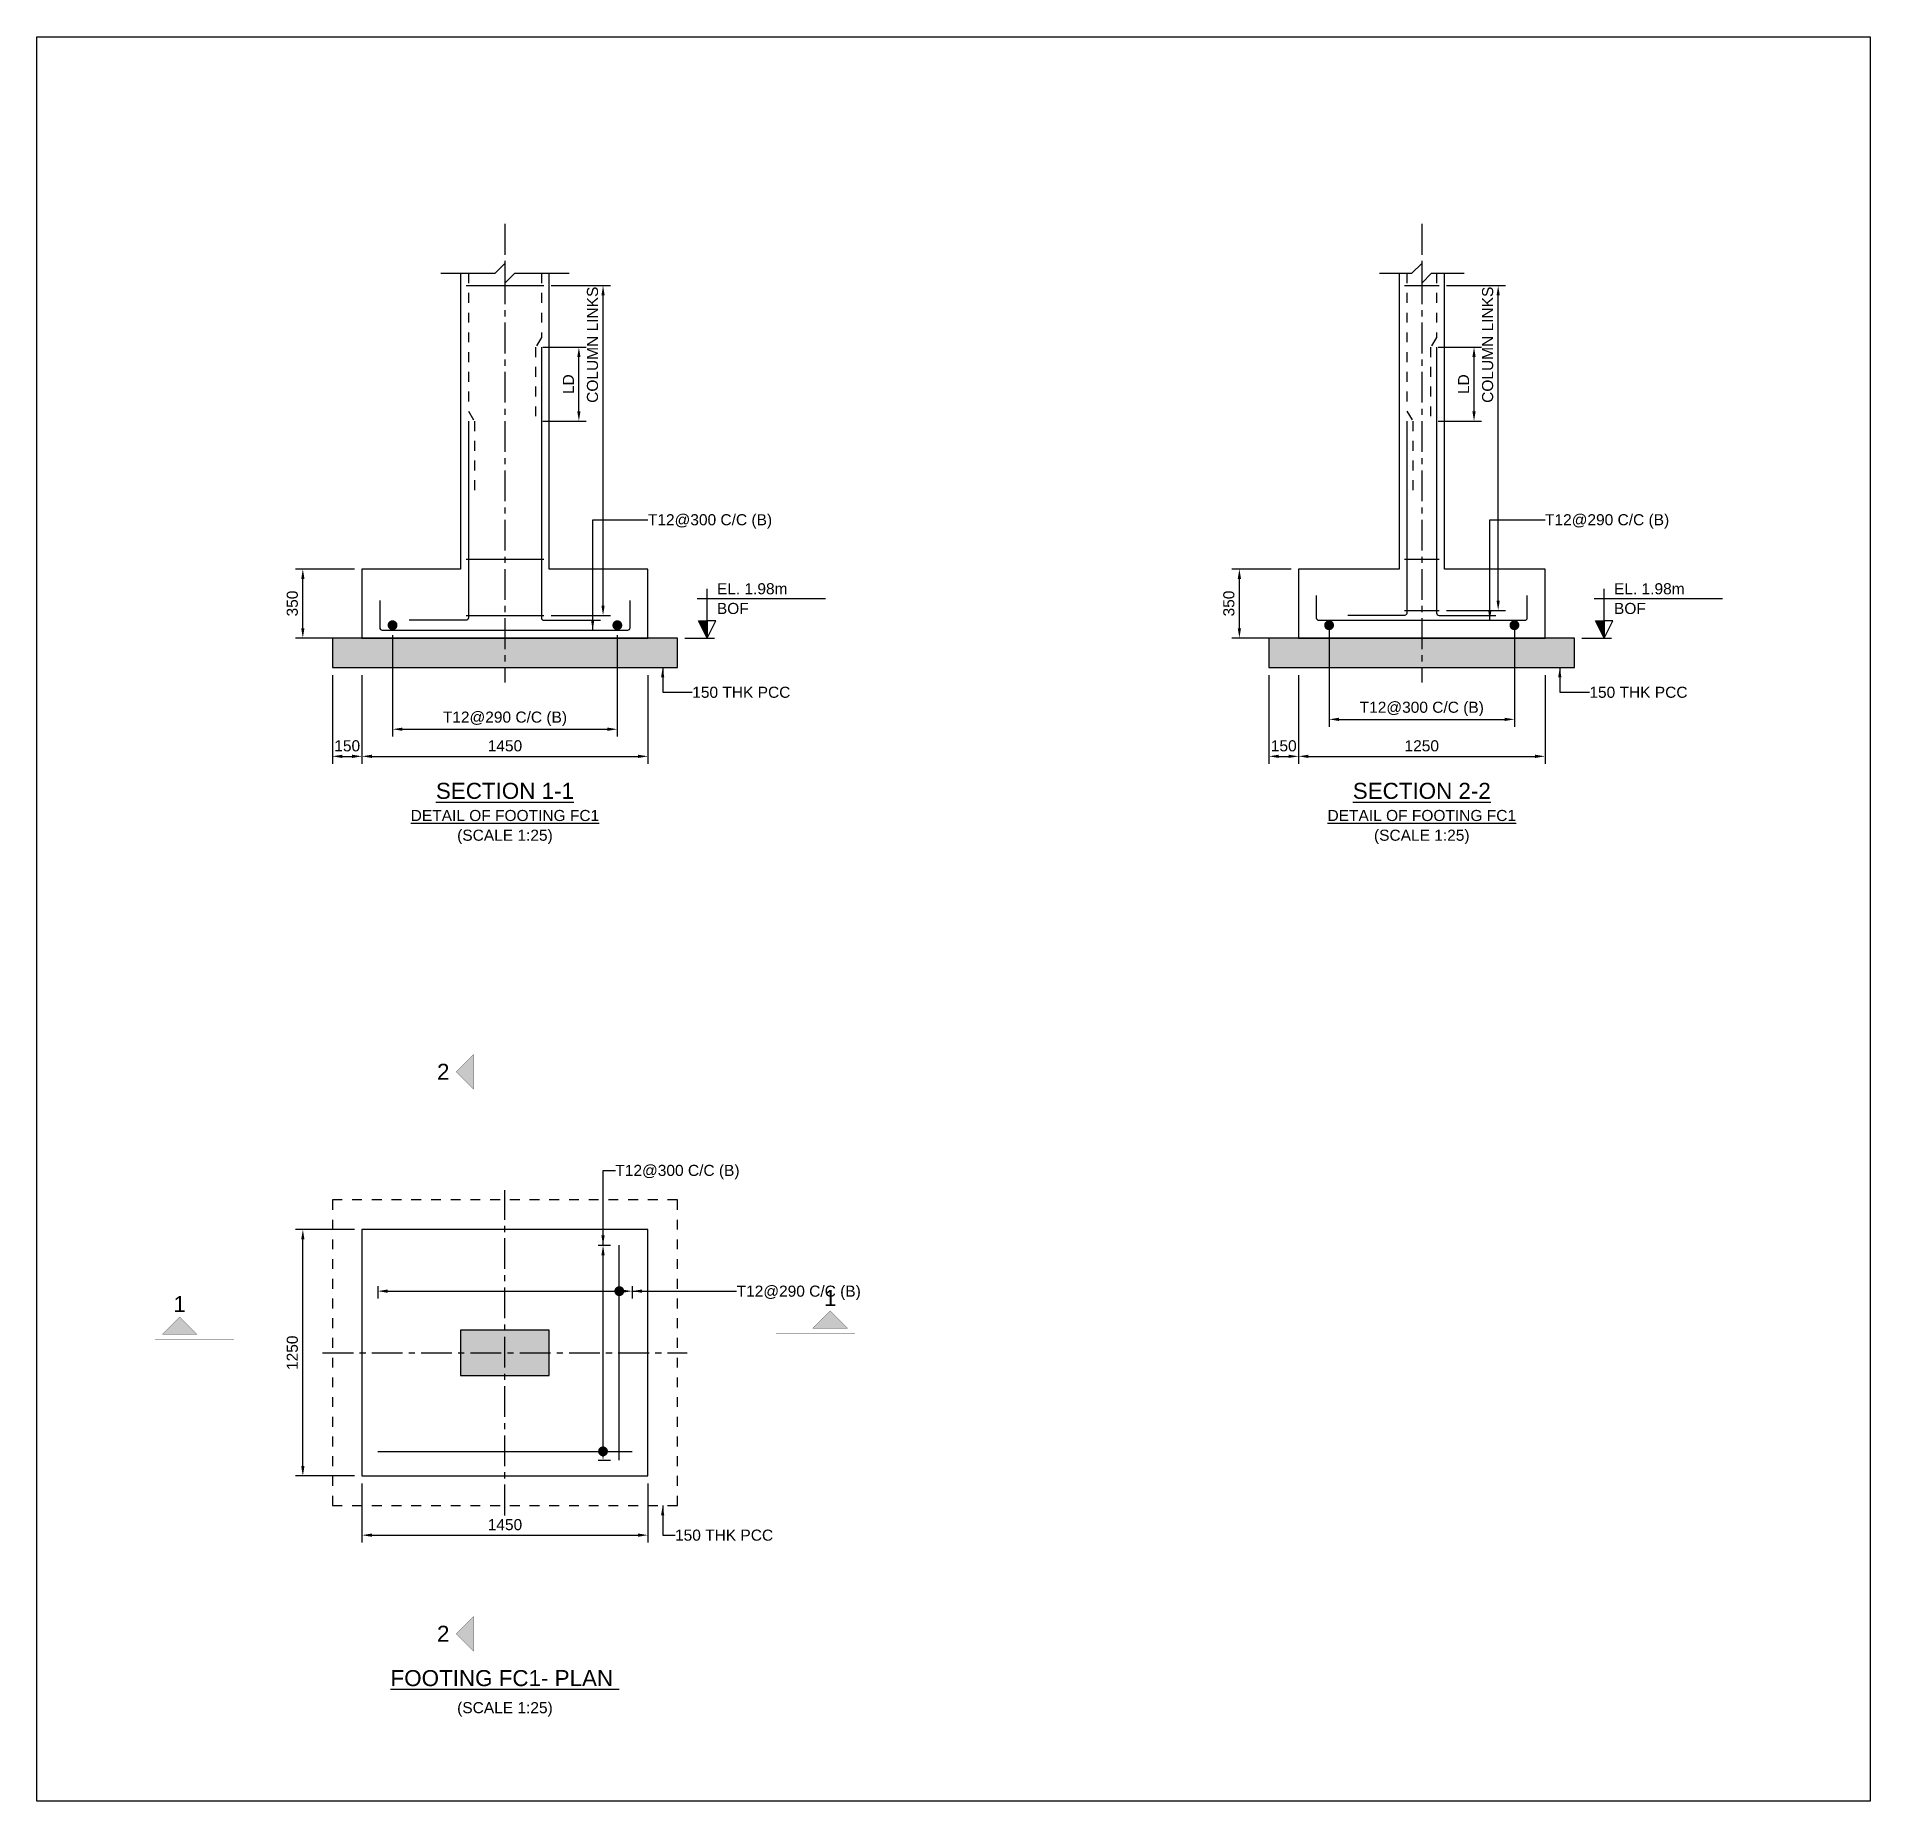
# Model space of a CAD drawing. Header units: inches. Extents: x -5500 to 172521, y -181100 to 5500.
# Drawn here: x 27721 to 64921, y -30300 to 5500 of the extents above; entities that cross this region are included whole.
import ezdxf
from ezdxf.enums import TextEntityAlignment as Align

# ---------------------------------------------------------------- set-up
doc = ezdxf.new("R2010")
doc.units = ezdxf.units.IN
doc.header["$LTSCALE"] = 1000
doc.header["$MEASUREMENT"] = 0
doc.linetypes.add('Cline', pattern=[1, 0.625, -0.125, 0.125, -0.125])
doc.linetypes.add('Dashed', pattern=[0.6, 0.2, -0.2, 0.2])
for name, color, linetype in [('Center Line', 1, 'Continuous'), ('Column', 2, 'Continuous'), ('Concrete Line', 2, 'Continuous'), ('Dim', 31, 'Continuous'), ('Footing', 4, 'Continuous'), ('Labels', 4, 'Continuous'), ('PCC', 5, 'Continuous'), ('Reinforcement', 4, 'Continuous'), ('Section Mark', 5, 'Continuous'), ('Solid', 25, 'Continuous'), ('Text', 31, 'Continuous')]:
    doc.layers.add(name, color=color, linetype=linetype)
doc.styles.add('SC-FTG1', font='SansSerif')
doc.styles.add('SC-FTG2', font='SansSerif')
doc.dimstyles.new('RccFooting', dxfattribs={"dimtxt": 225, "dimasz": 200, "dimexe": 150, "dimexo": 150, "dimgap": 100, "dimtad": 1, "dimtoh": 1, "dimdec": 4, "dimlfac": 0.25, "dimzin": 0, "dimdsep": 46, "dimtxsty": 'SC-FTG2', "dimcen": 0.09, "dimclrd": 8, "dimclre": 8, "dimclrt": 31, "dimadec": 0, "dimazin": 0, "dimtfac": 1, "dimtdec": 0, "dimtix": 1, "dimtofl": 0, "dimtmove": 0, "dimatfit": 3, "dimfxl": 1, "dimtolj": 1, "dimtzin": 0, "dimarcsym": 0})

msp = doc.modelspace()

# ---------------------------------------------------------------- texts
at = {"layer": 'Dim', "style": 'SC-FTG2'}
for s, p in [('T12@300 C/C (B)', (40121, -4300)), ('T12@290 C/C (B)', (58321, -4300)), ('150 THK PCC', (41021, -7800)), ('150 THK PCC', (59221, -7800)), ('150 THK PCC', (40671, -24900))]:
    msp.add_text(s, height=225, dxfattribs=at).set_placement(p, align=Align.MIDDLE_LEFT)
at = {"layer": 'Labels', "style": 'SC-FTG1'}
for s, p in [('%%USECTION 1-1', (37221, -9800)), ('%%USECTION 2-2', (55821, -9800)), ('%%uFOOTING FC1- PLAN ', (37221, -27800))]:
    msp.add_text(s, height=325, dxfattribs=at).set_placement(p, align=Align.MIDDLE_CENTER)
at = {"layer": 'Section Mark', "style": 'SC-FTG1'}
for s, p in [('2', (35968.5, -15500)), ('1', (30621, -20211.5)), ('1', (43821, -20087.5)), ('2', (35968.5, -26900))]:
    msp.add_text(s, height=325, dxfattribs=at).set_placement(p, align=Align.MIDDLE_CENTER)
at = {"layer": 'Text'}
for s, style, p in [('EL. 1.98m', 'SC-FTG2', (41521, -5700)), ('EL. 1.98m', 'SC-FTG2', (59721, -5700)), ('BOF', 'SC-FTG2', (41521, -6100)), ('BOF', 'SC-FTG2', (59721, -6100)), ('T12@300 C/C (B)', 'SC-FTG1', (39461, -17500)), ('T12@290 C/C (B)', 'SC-FTG1', (41921, -19950))]:
    msp.add_text(s, height=225, dxfattribs=dict(at, style=style)).set_placement(p, align=Align.MIDDLE_LEFT)
at = {"layer": 'Text', "style": 'SC-FTG1'}
for s, p in [('%%UDETAIL OF FOOTING FC1', (37221, -10300)), ('%%UDETAIL OF FOOTING FC1', (55821, -10300)), ('(SCALE 1:25)', (37221, -10700)), ('(SCALE 1:25)', (55821, -10700)), ('(SCALE 1:25)', (37221, -28400))]:
    msp.add_text(s, height=225, dxfattribs=at).set_placement(p, align=Align.MIDDLE_CENTER)

# ---------------------------------------------------------------- blocks, each defined once
blk = doc.blocks.new('*D31')
at = {"color": 8, "linetype": 'ByBlock', "lineweight": -2}
for p, q in [((34321, -23850), (34321, -25050)), ((40121, -23850), (40121, -25050)), ((34521, -24900), (39921, -24900))]:
    blk.add_line(p, q, dxfattribs=at)
at = {"color": 8}
for points in [[(34321, -24900), (34521, -24867), (34521, -24933)], [(40121, -24900), (39921, -24933), (39921, -24867)]]:
    blk.add_solid(points, dxfattribs=at)
at = {"layer": 'Defpoints', "color": 31}
for p in [(34321, -23700), (40121, -23700), (34321, -24900)]:
    blk.add_point(p, dxfattribs=at)
at = {"color": 31, "insert": (37221, -24688), "char_height": 225, "attachment_point": 5, "style": 'SC-FTG2'}
blk.add_mtext('\\A1;1450', dxfattribs=at)
blk = doc.blocks.new('*D32')
at = {"color": 8, "linetype": 'ByBlock', "lineweight": -2}
for p, q in [((34171, -18700), (32971, -18700)), ((33121, -23500), (33121, -18900)), ((34171, -23700), (32971, -23700))]:
    blk.add_line(p, q, dxfattribs=at)
at = {"color": 8}
for points in [[(33121, -18700), (33154, -18900), (33088, -18900)], [(33121, -23700), (33088, -23500), (33154, -23500)]]:
    blk.add_solid(points, dxfattribs=at)
at = {"layer": 'Defpoints', "color": 31}
for p in [(34321, -18700), (33121, -23700), (34321, -23700)]:
    blk.add_point(p, dxfattribs=at)
at = {"color": 31, "insert": (32908, -21200), "char_height": 225, "attachment_point": 5, "rotation": 90, "style": 'SC-FTG2'}
blk.add_mtext('\\A1;1250', dxfattribs=at)
blk = doc.blocks.new('*D33')
at = {"color": 8, "linetype": 'ByBlock', "lineweight": -2}
for p, q in [((39111, -19020), (39361, -19020)), ((39211, -23180), (39211, -19220)), ((39111, -23380), (39361, -23380))]:
    blk.add_line(p, q, dxfattribs=at)
at = {"color": 8}
for points in [[(39211, -19020), (39244, -19220), (39178, -19220)], [(39211, -23380), (39178, -23180), (39244, -23180)]]:
    blk.add_solid(points, dxfattribs=at)
at = {"layer": 'Defpoints', "color": 31}
for p in [(38961, -19020), (38961, -23380), (39211, -23380)]:
    blk.add_point(p, dxfattribs=at)
blk = doc.blocks.new('*D34')
at = {"color": 8, "linetype": 'ByBlock', "lineweight": -2}
for p, q in [((34641, -19850), (34641, -20100)), ((34841, -19950), (39601, -19950)), ((39801, -19850), (39801, -20100))]:
    blk.add_line(p, q, dxfattribs=at)
at = {"color": 8}
for points in [[(34641, -19950), (34841, -19917), (34841, -19983)], [(39801, -19950), (39601, -19983), (39601, -19917)]]:
    blk.add_solid(points, dxfattribs=at)
at = {"layer": 'Defpoints', "color": 31}
for p in [(34641, -19700), (39801, -19700), (34641, -19950)]:
    blk.add_point(p, dxfattribs=at)
blk = doc.blocks.new('*D35')
at = {"color": 8, "linetype": 'ByBlock', "lineweight": -2}
for p, q in [((33721, -7450), (33721, -9250)), ((34321, -7450), (34321, -9250)), ((33921, -9100), (34121, -9100))]:
    blk.add_line(p, q, dxfattribs=at)
at = {"color": 8}
for points in [[(33721, -9100), (33921, -9067), (33921, -9133)], [(34321, -9100), (34121, -9133), (34121, -9067)]]:
    blk.add_solid(points, dxfattribs=at)
at = {"layer": 'Defpoints', "color": 31}
for p in [(33721, -7300), (34321, -7300), (33721, -9100)]:
    blk.add_point(p, dxfattribs=at)
at = {"color": 31, "insert": (34021, -8888), "char_height": 225, "attachment_point": 5, "style": 'SC-FTG2'}
blk.add_mtext('\\A1;150', dxfattribs=at)
blk = doc.blocks.new('*D36')
at = {"color": 8, "linetype": 'ByBlock', "lineweight": -2}
for p, q in [((34321, -7450), (34321, -9250)), ((40121, -7450), (40121, -9250)), ((34521, -9100), (39921, -9100))]:
    blk.add_line(p, q, dxfattribs=at)
at = {"color": 8}
for points in [[(34321, -9100), (34521, -9067), (34521, -9133)], [(40121, -9100), (39921, -9133), (39921, -9067)]]:
    blk.add_solid(points, dxfattribs=at)
at = {"layer": 'Defpoints', "color": 31}
for p in [(34321, -7300), (40121, -7300), (34321, -9100)]:
    blk.add_point(p, dxfattribs=at)
at = {"color": 31, "insert": (37221, -8888), "char_height": 225, "attachment_point": 5, "style": 'SC-FTG2'}
blk.add_mtext('\\A1;1450', dxfattribs=at)
blk = doc.blocks.new('*D37')
at = {"color": 8, "linetype": 'ByBlock', "lineweight": -2}
for p, q in [((34171, -5300), (32971, -5300)), ((33121, -6500), (33121, -5500)), ((34171, -6700), (32971, -6700))]:
    blk.add_line(p, q, dxfattribs=at)
at = {"color": 8}
for points in [[(33121, -5300), (33154, -5500), (33088, -5500)], [(33121, -6700), (33088, -6500), (33154, -6500)]]:
    blk.add_solid(points, dxfattribs=at)
at = {"layer": 'Defpoints', "color": 31}
for p in [(34321, -5300), (33121, -6700), (34321, -6700)]:
    blk.add_point(p, dxfattribs=at)
at = {"color": 31, "insert": (32908, -6000), "char_height": 225, "attachment_point": 5, "rotation": 90, "style": 'SC-FTG2'}
blk.add_mtext('\\A1;350', dxfattribs=at)
blk = doc.blocks.new('*D38')
at = {"color": 8, "linetype": 'ByBlock', "lineweight": -2}
for p, q in [((34941, -6640), (34941, -8700)), ((39501, -6640), (39501, -8700)), ((35141, -8550), (39301, -8550))]:
    blk.add_line(p, q, dxfattribs=at)
at = {"color": 8}
for points in [[(34941, -8550), (35141, -8517), (35141, -8583)], [(39501, -8550), (39301, -8583), (39301, -8517)]]:
    blk.add_solid(points, dxfattribs=at)
at = {"layer": 'Defpoints', "color": 31}
for p in [(34941, -6490), (39501, -6490), (34941, -8550)]:
    blk.add_point(p, dxfattribs=at)
at = {"color": 31, "insert": (37221, -8338), "char_height": 225, "attachment_point": 5, "style": 'SC-FTG2'}
blk.add_mtext('\\A1;T12@290 C/C (B)', dxfattribs=at)
blk = doc.blocks.new('*D39')
at = {"color": 8, "linetype": 'ByBlock', "lineweight": -2}
for p, q in [((37991, -800), (38871, -800)), ((38721, -2100), (38721, -1000)), ((37991, -2300), (38871, -2300))]:
    blk.add_line(p, q, dxfattribs=at)
at = {"color": 8}
for points in [[(38721, -800), (38754, -1000), (38688, -1000)], [(38721, -2300), (38688, -2100), (38754, -2100)]]:
    blk.add_solid(points, dxfattribs=at)
at = {"layer": 'Defpoints', "color": 31}
for p in [(37841, -800), (37841, -2300), (38721, -2300)]:
    blk.add_point(p, dxfattribs=at)
at = {"color": 31, "insert": (38508, -1550), "char_height": 225, "attachment_point": 5, "rotation": 90, "style": 'SC-FTG2'}
blk.add_mtext('\\A1;LD', dxfattribs=at)
blk = doc.blocks.new('*D40')
at = {"color": 8, "linetype": 'ByBlock', "lineweight": -2}
for p, q in [((38161, 450), (39361, 450)), ((39211, -6040), (39211, 250)), ((38161, -6240), (39361, -6240))]:
    blk.add_line(p, q, dxfattribs=at)
at = {"color": 8}
for points in [[(39211, 450), (39244, 250), (39178, 250)], [(39211, -6240), (39178, -6040), (39244, -6040)]]:
    blk.add_solid(points, dxfattribs=at)
at = {"layer": 'Defpoints', "color": 31}
for p in [(38011, 450), (38011, -6240), (39211, -6240)]:
    blk.add_point(p, dxfattribs=at)
at = {"color": 31, "insert": (38998, -750), "char_height": 225, "attachment_point": 5, "rotation": 90, "style": 'SC-FTG2'}
blk.add_mtext('\\A1;COLUMN LINKS', dxfattribs=at)
blk = doc.blocks.new('*D41')
at = {"color": 8, "linetype": 'ByBlock', "lineweight": -2}
for p, q in [((52721, -7450), (52721, -9250)), ((53321, -7450), (53321, -9250)), ((52921, -9100), (53121, -9100))]:
    blk.add_line(p, q, dxfattribs=at)
at = {"color": 8}
for points in [[(52721, -9100), (52921, -9067), (52921, -9133)], [(53321, -9100), (53121, -9133), (53121, -9067)]]:
    blk.add_solid(points, dxfattribs=at)
at = {"layer": 'Defpoints', "color": 31}
for p in [(52721, -7300), (53321, -7300), (52721, -9100)]:
    blk.add_point(p, dxfattribs=at)
at = {"color": 31, "insert": (53021, -8888), "char_height": 225, "attachment_point": 5, "style": 'SC-FTG2'}
blk.add_mtext('\\A1;150', dxfattribs=at)
blk = doc.blocks.new('*D42')
at = {"color": 8, "linetype": 'ByBlock', "lineweight": -2}
for p, q in [((53321, -7450), (53321, -9250)), ((58321, -7450), (58321, -9250)), ((53521, -9100), (58121, -9100))]:
    blk.add_line(p, q, dxfattribs=at)
at = {"color": 8}
for points in [[(53321, -9100), (53521, -9067), (53521, -9133)], [(58321, -9100), (58121, -9133), (58121, -9067)]]:
    blk.add_solid(points, dxfattribs=at)
at = {"layer": 'Defpoints', "color": 31}
for p in [(53321, -7300), (58321, -7300), (53321, -9100)]:
    blk.add_point(p, dxfattribs=at)
at = {"color": 31, "insert": (55821, -8888), "char_height": 225, "attachment_point": 5, "style": 'SC-FTG2'}
blk.add_mtext('\\A1;1250', dxfattribs=at)
blk = doc.blocks.new('*D43')
at = {"color": 8, "linetype": 'ByBlock', "lineweight": -2}
for p, q in [((53171, -5300), (51971, -5300)), ((52121, -6500), (52121, -5500)), ((53171, -6700), (51971, -6700))]:
    blk.add_line(p, q, dxfattribs=at)
at = {"color": 8}
for points in [[(52121, -5300), (52154, -5500), (52088, -5500)], [(52121, -6700), (52088, -6500), (52154, -6500)]]:
    blk.add_solid(points, dxfattribs=at)
at = {"layer": 'Defpoints', "color": 31}
for p in [(53321, -5300), (52121, -6700), (53321, -6700)]:
    blk.add_point(p, dxfattribs=at)
at = {"color": 31, "insert": (51908, -6000), "char_height": 225, "attachment_point": 5, "rotation": 90, "style": 'SC-FTG2'}
blk.add_mtext('\\A1;350', dxfattribs=at)
blk = doc.blocks.new('*D44')
at = {"color": 8, "linetype": 'ByBlock', "lineweight": -2}
for p, q in [((53941, -6440), (53941, -8500)), ((57701, -6440), (57701, -8500)), ((54141, -8350), (57501, -8350))]:
    blk.add_line(p, q, dxfattribs=at)
at = {"color": 8}
for points in [[(53941, -8350), (54141, -8317), (54141, -8383)], [(57701, -8350), (57501, -8383), (57501, -8317)]]:
    blk.add_solid(points, dxfattribs=at)
at = {"layer": 'Defpoints', "color": 31}
for p in [(53941, -6290), (57701, -6290), (53941, -8350)]:
    blk.add_point(p, dxfattribs=at)
at = {"color": 31, "insert": (55821, -8138), "char_height": 225, "attachment_point": 5, "style": 'SC-FTG2'}
blk.add_mtext('\\A1;T12@300 C/C (B)', dxfattribs=at)
blk = doc.blocks.new('*D45')
at = {"color": 8, "linetype": 'ByBlock', "lineweight": -2}
for p, q in [((56151, -800), (57031, -800)), ((56881, -2100), (56881, -1000)), ((56151, -2300), (57031, -2300))]:
    blk.add_line(p, q, dxfattribs=at)
at = {"color": 8}
for points in [[(56881, -800), (56914, -1000), (56848, -1000)], [(56881, -2300), (56848, -2100), (56914, -2100)]]:
    blk.add_solid(points, dxfattribs=at)
at = {"layer": 'Defpoints', "color": 31}
for p in [(56001, -800), (56001, -2300), (56881, -2300)]:
    blk.add_point(p, dxfattribs=at)
at = {"color": 31, "insert": (56668, -1550), "char_height": 225, "attachment_point": 5, "rotation": 90, "style": 'SC-FTG2'}
blk.add_mtext('\\A1;LD', dxfattribs=at)
blk = doc.blocks.new('*D46')
at = {"color": 8, "linetype": 'ByBlock', "lineweight": -2}
for p, q in [((56321, 450), (57521, 450)), ((57371, -5940), (57371, 250)), ((56321, -6140), (57521, -6140))]:
    blk.add_line(p, q, dxfattribs=at)
at = {"color": 8}
for points in [[(57371, 450), (57404, 250), (57338, 250)], [(57371, -6140), (57338, -5940), (57404, -5940)]]:
    blk.add_solid(points, dxfattribs=at)
at = {"layer": 'Defpoints', "color": 31}
for p in [(56171, 450), (56171, -6140), (57371, -6140)]:
    blk.add_point(p, dxfattribs=at)
at = {"color": 31, "insert": (57158, -750), "char_height": 225, "attachment_point": 5, "rotation": 90, "style": 'SC-FTG2'}
blk.add_mtext('\\A1;COLUMN LINKS', dxfattribs=at)

# ---------------------------------------------------------------- dimensions: what is measured, and where the dimension line sits
at = {"layer": 'Dim'}
for base, p1, p2, angle, text, picture, middle in [((39211, 450), (38011, -6240), (38011, 450), 90, 'COLUMN LINKS', '*D40', (39211, -750)), ((57371, 450), (56171, -6140), (56171, 450), 90, 'COLUMN LINKS', '*D46', (57371, -750)), ((38721, -800), (37841, -2300), (37841, -800), 90, 'LD', '*D39', (38721, -1550)), ((56881, -800), (56001, -2300), (56001, -800), 90, 'LD', '*D45', (56881, -1550)), ((39211, -19020), (38961, -23380), (38961, -19020), 90, ' ', '*D33', (39211, -21900)), ((39801, -19950), (34641, -19700), (39801, -19700), 0, ' ', '*D34', (38241, -19950))]:
    dim = msp.add_linear_dim(base=base, p1=p1, p2=p2, angle=angle, text=text, dimstyle='RccFooting', override={"dimjust": 0}, dxfattribs=at)
    dim.commit()
    dim.dimension.update_dxf_attribs({"geometry": picture, "text_midpoint": middle, "dimtype": 129})
for p1, p2, distance, text, picture, middle in [((34321, -6700), (34321, -5300), 1200, '350', '*D37', (33121, -6000)), ((53321, -6700), (53321, -5300), 1200, '350', '*D43', (52121, -6000)), ((53941, -6290), (57701, -6290), -2060, 'T12@300 C/C (B)', '*D44', (55821, -8350)), ((34941, -6490), (39501, -6490), -2060, 'T12@290 C/C (B)', '*D38', (37221, -8550)), ((33721, -7300), (34321, -7300), -1800, '150', '*D35', (34021, -9100)), ((34321, -7300), (40121, -7300), -1800, '1450', '*D36', (37221, -9100)), ((52721, -7300), (53321, -7300), -1800, '150', '*D41', (53021, -9100)), ((53321, -7300), (58321, -7300), -1800, '1250', '*D42', (55821, -9100)), ((34321, -23700), (34321, -18700), 1200, '1250', '*D32', (33121, -21200)), ((34321, -23700), (40121, -23700), -1200, '1450', '*D31', (37221, -24900))]:
    dim = msp.add_aligned_dim(p1=p1, p2=p2, distance=distance, text=text, dimstyle='RccFooting', dxfattribs=at)
    dim.commit()
    dim.dimension.update_dxf_attribs({"geometry": picture, "text_midpoint": middle})

# ---------------------------------------------------------------- hatches: boundary and pattern name
at = {"layer": 'Solid'}
for points in [[(41321, -6700), (41146, -6350), (41321, -6350)], [(59521, -6700), (59346, -6350), (59521, -6350)], [(33721, -7300), (40721, -7300), (40721, -6700), (33721, -6700)], [(52721, -7300), (58921, -7300), (58921, -6700), (52721, -6700)], [(36581, -15150), (36231, -15500), (36581, -15850), (36581, -15150)], [(44171, -20700), (43821, -20350), (43471, -20700), (44171, -20700)], [(30271, -20824), (30621, -20474), (30971, -20824), (30271, -20824)], [(36321, -21660), (38121, -21660), (38121, -20740), (36321, -20740)], [(36581, -27250), (36231, -26900), (36581, -26550), (36581, -27250)]]:
    msp.add_hatch(color=256, dxfattribs=at).paths.add_polyline_path(points, flags=0)

# ---------------------------------------------------------------- linework, layer by layer
msp.add_lwpolyline([(27721, -30300), (27721, 5500), (64921, 5500), (64921, -30300), (27721, -30300)])
at = {"layer": 'Center Line', "linetype": 'Cline'}
for points in [[(37221, 1700), (37221, -7600)], [(55821, 1700), (55821, -7600)], [(37221, -24500), (37221, -17900)], [(33521, -21200), (40921, -21200)]]:
    msp.add_lwpolyline(points, dxfattribs=at)
at = {"layer": 'Column'}
msp.add_lwpolyline([(36321, -21660), (38121, -21660), (38121, -20740), (36321, -20740), (36321, -21660)], dxfattribs=at)
at = {"layer": 'Concrete Line'}
for points in [[(35921, 700), (37021, 700), (37221, 900), (37221, 500), (37421, 700), (38521, 700)], [(54961, 700), (55621, 700), (55821, 900), (55821, 500), (56021, 700), (56681, 700)], [(36321, 700), (36321, -5300), (34321, -5300), (34321, -6700), (40121, -6700), (40121, -5300), (38121, -5300), (38121, 700)], [(55361, 700), (55361, -5300), (53321, -5300), (53321, -6700), (58321, -6700), (58321, -5300), (56281, -5300), (56281, 700)]]:
    msp.add_lwpolyline(points, dxfattribs=at)
at = {"layer": 'Dim', "color": 8, "const_width": 100}
for points in [[(39491, -19950, 1), (39591, -19950, 1)], [(39161, -23200, 1), (39261, -23200, 1)]]:
    msp.add_lwpolyline(points, format="xyb", close=True, dxfattribs=at)
at = {"layer": 'Footing'}
msp.add_lwpolyline([(34321, -23700), (40121, -23700), (40121, -18700), (34321, -18700), (34321, -23700)], dxfattribs=at)
at = {"layer": 'PCC'}
for points in [[(33721, -7300), (40721, -7300), (40721, -6700), (33721, -6700), (33721, -7300)], [(52721, -7300), (58921, -7300), (58921, -6700), (52721, -6700), (52721, -7300)]]:
    msp.add_lwpolyline(points, dxfattribs=at)
at = {"layer": 'PCC', "linetype": 'Dashed'}
msp.add_lwpolyline([(33721, -24300), (40721, -24300), (40721, -18100), (33721, -18100), (33721, -24300)], dxfattribs=at)
at = {"layer": 'Reinforcement'}
for points in [[(36431, 450), (38011, 450)], [(55471, 450), (56171, 450)], [(36431, -5100), (38011, -5100)], [(55471, -5100), (56171, -5100)], [(36431, -6240), (38011, -6240)], [(55471, -6140), (56171, -6140)], [(39541, -23380), (39541, -19020)], [(34641, -23200), (39801, -23200)]]:
    msp.add_lwpolyline(points, dxfattribs=at)
at = {"layer": 'Reinforcement', "linetype": 'Dashed'}
for points in [[(36481, 700), (36481, -2100), (36601, -2300), (36601, -3800)], [(37961, 700), (37961, -600), (37841, -800), (37841, -2300)], [(55521, 700), (55521, -2100), (55641, -2300), (55641, -3800)], [(56121, 700), (56121, -600), (56001, -800), (56001, -2300)]]:
    msp.add_lwpolyline(points, dxfattribs=at)
at = {"layer": 'Reinforcement'}
for points in [[(37961, -800), (37961, -6290, 0.4), (38011, -6340), (39161, -6340, 0.4), (39161, -6340), (39161, -6340)], [(56121, -800), (56121, -6190, 0.4), (56171, -6240), (57321, -6240, 0.4), (57321, -6240), (57321, -6240)], [(36481, -2300), (36481, -6290, -0.4), (36431, -6340), (35281, -6340, 0.4), (35281, -6340), (35281, -6340)], [(55521, -2300), (55521, -6190, -0.4), (55471, -6240), (54321, -6240, 0.4), (54321, -6240), (54321, -6240)], [(34681, -5940), (34681, -6490, 0.4), (34731, -6540), (39711, -6540, 0.4), (39761, -6490), (39761, -5940)], [(53681, -5840), (53681, -6290, 0.4), (53731, -6340), (57911, -6340, 0.4), (57961, -6290), (57961, -5840)]]:
    msp.add_lwpolyline(points, format="xyb", dxfattribs=at)
at = {"layer": 'Reinforcement', "const_width": 100}
for points in [[(34891, -6440, 1), (34991, -6440, 1)], [(39451, -6440, 1), (39551, -6440, 1)], [(53891, -6440, 1), (53991, -6440, 1)], [(57651, -6440, 1), (57751, -6440, 1)]]:
    msp.add_lwpolyline(points, format="xyb", close=True, dxfattribs=at)
at = {"layer": 'Section Mark'}
for p, q in [((40871, -6700), (41471, -6700)), ((59071, -6700), (59671, -6700))]:
    msp.add_line(p, q, dxfattribs=at)
for points in [[(41121, -5900), (43721, -5900)], [(41321, -6700), (41321, -5700)], [(59321, -5900), (61921, -5900)], [(59521, -6700), (59521, -5700)], [(41321, -6700), (41146, -6350), (41321, -6350), (41321, -6700)], [(41321, -6700), (41496, -6350), (41321, -6350), (41321, -6700)], [(59521, -6700), (59346, -6350), (59521, -6350), (59521, -6700)], [(59521, -6700), (59696, -6350), (59521, -6350), (59521, -6700)]]:
    msp.add_lwpolyline(points, dxfattribs=at)
at = {"layer": 'Section Mark', "const_width": 5}
for points in [[(36581, -15150), (36231, -15500), (36581, -15850), (36581, -15150)], [(36681, -16600), (36681, -15000)], [(44171, -20700), (43821, -20350), (43471, -20700), (44171, -20700)], [(30271, -20824), (30621, -20474), (30971, -20824), (30271, -20824)], [(42721, -20800), (44321, -20800)], [(31721, -20924), (30121, -20924)], [(36681, -25800), (36681, -27400)], [(36581, -27250), (36231, -26900), (36581, -26550), (36581, -27250)]]:
    msp.add_lwpolyline(points, dxfattribs=at)

msp.set_redraw_order([(e.dxf.handle, doc.entitydb.next_handle()) for e in msp.query("TEXT MTEXT ATTDEF DIMENSION ARC_DIMENSION")])  # texts and dimensions are drawn at this point

# ---------------------------------------------------------------- leaders
at = {"layer": 'Dim', "color": 8}
for points in [[(39001, -6540), (39001, -4300), (40121, -4300)], [(57201, -6340), (57201, -4300), (58321, -4300)], [(40421, -7300), (40421, -7800), (41021, -7800)], [(58621, -7300), (58621, -7800), (59221, -7800)], [(39211, -19020), (39211, -17500), (39461, -17500)], [(39801, -19950), (41921, -19950), (41921, -19950)], [(40421, -24300), (40421, -24900), (40671, -24900)]]:
    msp.add_leader(points, dimstyle='RccFooting', dxfattribs=at)

doc.saveas('drawing.dxf')
